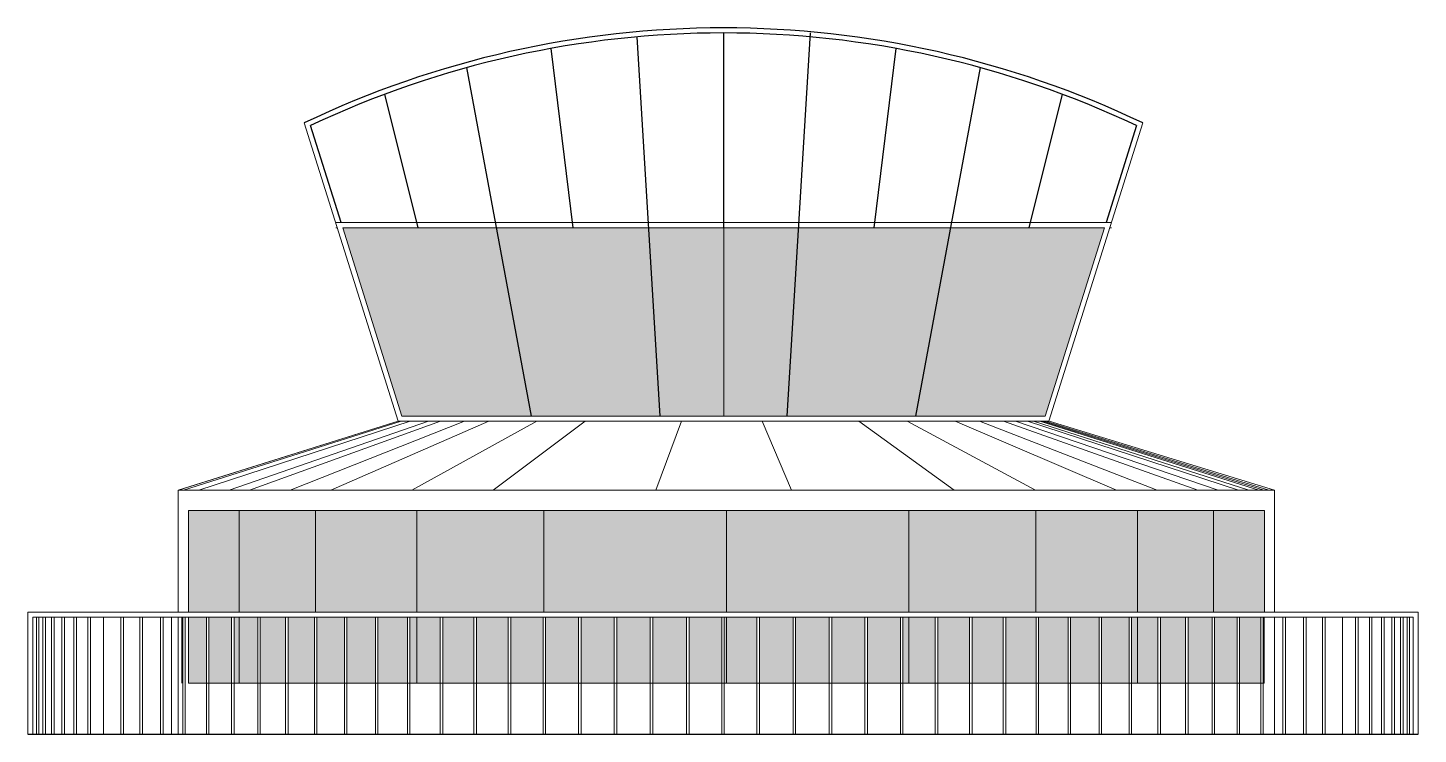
# Model space of a CAD drawing. Header units: metres. Extents: x 2330 to 2661, y 695 to 924.
# Drawn here: x 2528.51 to 2542.2, y 830.51 to 837.45 of the extents above; entities that cross this region are included whole.
import ezdxf

# ---------------------------------------------------------------- set-up
doc = ezdxf.new("R2010")
doc.units = ezdxf.units.M
doc.header["$LTSCALE"] = 20
doc.layers.add('Tree and Others', color=74, linetype='Continuous')

msp = doc.modelspace()

# ---------------------------------------------------------------- hatches: boundary and pattern name
at = {"layer": 'Tree and Others', "lineweight": 9}
h = msp.add_hatch(color=256, dxfattribs=at)
h.set_gradient(color1=(33, 181, 169), one_color=1, tint=1)
h.paths.add_polyline_path([(2533.127, 835.487), (2531.612, 835.487), (2532.196, 833.634), (2533.471, 833.634)])
h.paths.add_polyline_path([(2534.626, 835.487), (2533.127, 835.487), (2533.471, 833.634), (2534.739, 833.634)])
h.paths.add_polyline_path([(2535.364, 835.487), (2534.626, 835.487), (2534.739, 833.634), (2535.364, 833.634)])
h = msp.add_hatch(color=256, dxfattribs=at)
h.set_gradient(color1=(33, 181, 169), rotation=180, one_color=1, tint=1)
h.paths.add_polyline_path([(2537.6, 835.487), (2539.115, 835.487), (2538.531, 833.634), (2537.256, 833.634)])
h.paths.add_polyline_path([(2536.102, 835.487), (2537.6, 835.487), (2537.256, 833.634), (2535.988, 833.634)])
h.paths.add_polyline_path([(2535.364, 835.487), (2536.102, 835.487), (2535.988, 833.634), (2535.364, 833.634)])
at = {"layer": 'Tree and Others'}
h = msp.add_hatch(color=256, dxfattribs=at)
h.set_gradient(color1=(164, 161, 106), color2=(238, 237, 227), rotation=180, tint=1, name='CYLINDER')
h.paths.add_polyline_path([(2530.593, 832.706), (2530.093, 832.706), (2530.093, 831.706), (2530.593, 831.706)])
h.paths.add_polyline_path([(2531.343, 832.706), (2530.593, 832.706), (2530.593, 831.706), (2531.343, 831.706)])
h.paths.add_polyline_path([(2532.343, 832.706), (2531.343, 832.706), (2531.343, 831.706), (2532.343, 831.706)])
h.paths.add_polyline_path([(2533.593, 832.706), (2532.343, 832.706), (2532.343, 831.706), (2533.593, 831.706)])
h.paths.add_polyline_path([(2535.391, 832.706), (2533.593, 832.706), (2533.593, 831.706), (2535.391, 831.706)])
h.paths.add_polyline_path([(2537.188, 832.706), (2535.391, 832.706), (2535.391, 831.706), (2537.188, 831.706)])
h.paths.add_polyline_path([(2538.438, 832.706), (2537.188, 832.706), (2537.188, 831.706), (2538.438, 831.706)])
h.paths.add_polyline_path([(2539.438, 832.706), (2538.438, 832.706), (2538.438, 831.706), (2539.438, 831.706)])
h.paths.add_polyline_path([(2540.188, 832.706), (2539.438, 832.706), (2539.438, 831.706), (2540.188, 831.706)])
h.paths.add_polyline_path([(2540.688, 832.706), (2540.188, 832.706), (2540.188, 831.706), (2540.688, 831.706)])
h.paths.add_polyline_path([(2540.687, 831.656), (2540.677, 831.656), (2540.677, 831.006), (2540.687, 831.006)])
h.paths.add_polyline_path([(2540.652, 831.656), (2540.444, 831.656), (2540.444, 831.006), (2540.652, 831.006)])
h.paths.add_polyline_path([(2540.419, 831.656), (2540.197, 831.656), (2540.197, 831.006), (2540.419, 831.006)])
h.paths.add_polyline_path([(2540.172, 831.656), (2539.937, 831.656), (2539.937, 831.006), (2540.172, 831.006)])
h.paths.add_polyline_path([(2539.912, 831.656), (2539.665, 831.656), (2539.665, 831.006), (2539.912, 831.006)])
h.paths.add_polyline_path([(2539.64, 831.656), (2539.438, 831.656), (2539.438, 831.006), (2539.64, 831.006)])
h.paths.add_polyline_path([(2539.438, 831.656), (2539.38, 831.656), (2539.38, 831.006), (2539.438, 831.006)])
h.paths.add_polyline_path([(2539.355, 831.656), (2539.085, 831.656), (2539.085, 831.006), (2539.355, 831.006)])
h.paths.add_polyline_path([(2539.06, 831.656), (2538.78, 831.656), (2538.78, 831.006), (2539.06, 831.006)])
h.paths.add_polyline_path([(2538.755, 831.656), (2538.465, 831.656), (2538.465, 831.006), (2538.755, 831.006)])
h.paths.add_polyline_path([(2538.44, 831.656), (2538.141, 831.656), (2538.141, 831.006), (2538.44, 831.006)])
h.paths.add_polyline_path([(2538.116, 831.656), (2537.81, 831.656), (2537.81, 831.006), (2538.116, 831.006)])
h.paths.add_polyline_path([(2537.785, 831.656), (2537.472, 831.656), (2537.472, 831.006), (2537.785, 831.006)])
h.paths.add_polyline_path([(2537.447, 831.656), (2537.188, 831.656), (2537.188, 831.006), (2537.447, 831.006)])
h.paths.add_polyline_path([(2537.188, 831.656), (2537.129, 831.656), (2537.129, 831.006), (2537.188, 831.006)])
h.paths.add_polyline_path([(2537.104, 831.656), (2536.78, 831.656), (2536.78, 831.006), (2537.104, 831.006)])
h.paths.add_polyline_path([(2536.755, 831.656), (2536.428, 831.656), (2536.428, 831.006), (2536.755, 831.006)])
h.paths.add_polyline_path([(2536.403, 831.656), (2536.072, 831.656), (2536.072, 831.006), (2536.403, 831.006)])
h.paths.add_polyline_path([(2536.047, 831.656), (2535.715, 831.656), (2535.715, 831.006), (2536.047, 831.006)])
h.paths.add_polyline_path([(2535.69, 831.656), (2535.391, 831.656), (2535.391, 831.006), (2535.69, 831.006)])
h.paths.add_polyline_path([(2535.344, 831.656), (2535.024, 831.656), (2535.024, 831.006), (2535.344, 831.006)])
h.paths.add_polyline_path([(2534.999, 831.656), (2534.666, 831.656), (2534.666, 831.006), (2534.999, 831.006)])
h.paths.add_polyline_path([(2534.641, 831.656), (2534.311, 831.656), (2534.311, 831.006), (2534.641, 831.006)])
h.paths.add_polyline_path([(2535.391, 831.656), (2535.369, 831.656), (2535.369, 831.006), (2535.391, 831.006)])
h.paths.add_polyline_path([(2534.286, 831.656), (2533.959, 831.656), (2533.959, 831.006), (2534.286, 831.006)])
h.paths.add_polyline_path([(2533.934, 831.656), (2533.61, 831.656), (2533.61, 831.006), (2533.934, 831.006)])
h.paths.add_polyline_path([(2533.585, 831.656), (2533.267, 831.656), (2533.267, 831.006), (2533.585, 831.006)])
h.paths.add_polyline_path([(2533.242, 831.656), (2532.929, 831.656), (2532.929, 831.006), (2533.242, 831.006)])
h.paths.add_polyline_path([(2532.904, 831.656), (2532.598, 831.656), (2532.598, 831.006), (2532.904, 831.006)])
h.paths.add_polyline_path([(2532.573, 831.656), (2532.343, 831.656), (2532.343, 831.006), (2532.573, 831.006)])
h.paths.add_polyline_path([(2532.343, 831.656), (2532.274, 831.656), (2532.274, 831.006), (2532.343, 831.006)])
h.paths.add_polyline_path([(2532.249, 831.656), (2531.959, 831.656), (2531.959, 831.006), (2532.249, 831.006)])
h.paths.add_polyline_path([(2531.934, 831.656), (2531.654, 831.656), (2531.654, 831.006), (2531.934, 831.006)])
h.paths.add_polyline_path([(2531.629, 831.656), (2531.358, 831.656), (2531.358, 831.006), (2531.629, 831.006)])
h.paths.add_polyline_path([(2531.333, 831.656), (2531.074, 831.656), (2531.074, 831.006), (2531.333, 831.006)])
h.paths.add_polyline_path([(2531.049, 831.656), (2530.801, 831.656), (2530.801, 831.006), (2531.049, 831.006)])
h.paths.add_polyline_path([(2530.776, 831.656), (2530.593, 831.656), (2530.593, 831.006), (2530.776, 831.006)])
h.paths.add_polyline_path([(2530.593, 831.656), (2530.542, 831.656), (2530.542, 831.006), (2530.593, 831.006)])
h.paths.add_polyline_path([(2530.517, 831.656), (2530.295, 831.656), (2530.295, 831.006), (2530.517, 831.006)])
h.paths.add_polyline_path([(2530.27, 831.656), (2530.093, 831.656), (2530.093, 831.006), (2530.27, 831.006)])

# ---------------------------------------------------------------- linework, layer by layer
for p, q in [((2534.739, 833.634), (2534.511, 837.365)), ((2535.364, 835.487), (2535.364, 837.403)), ((2535.988, 833.634), (2536.219, 837.403)), ((2533.882, 835.487), (2533.666, 837.251)), ((2536.845, 835.487), (2537.062, 837.251)), ((2533.471, 833.634), (2532.836, 837.062)), ((2537.256, 833.634), (2537.892, 837.062)), ((2532.355, 835.487), (2532.028, 836.801)), ((2538.372, 835.487), (2538.699, 836.8)), ((2531.596, 835.537), (2531.295, 836.492)), ((2539.43, 836.492), (2539.129, 835.537)), ((2528.512, 830.506), (2542.202, 830.506)), ((2535.357, 830.506), (2542.202, 830.506))]:
    msp.add_line(p, q, dxfattribs=at)
at = {"layer": 'Tree and Others', "lineweight": 20}
for p, q in [((2532.159, 833.584), (2531.234, 836.518)), ((2538.566, 833.584), (2539.49, 836.518)), ((2529.993, 832.906), (2532.158, 833.584)), ((2529.994, 832.906), (2532.159, 833.584)), ((2540.788, 832.906), (2538.567, 833.584)), ((2529.993, 832.906), (2540.732, 832.906)), ((2529.993, 832.906), (2529.993, 831.706)), ((2529.994, 832.906), (2540.788, 832.906)), ((2529.994, 832.906), (2540.787, 832.906)), ((2540.787, 832.906), (2540.787, 831.706)), ((2540.788, 832.906), (2540.788, 831.706)), ((2530.093, 832.706), (2530.093, 831.706)), ((2530.093, 832.706), (2540.688, 832.706)), ((2540.688, 832.706), (2540.688, 831.706)), ((2528.512, 830.506), (2542.202, 830.506))]:
    msp.add_line(p, q, dxfattribs=at)
at = {"layer": 'Tree and Others', "lineweight": 9}
for p, q in [((2531.544, 835.537), (2539.181, 835.537)), ((2531.544, 835.487), (2531.559, 835.487)), ((2532.196, 833.634), (2531.612, 835.487)), ((2531.612, 835.487), (2539.113, 835.487)), ((2535.364, 835.487), (2535.364, 833.634)), ((2539.113, 835.487), (2538.529, 833.634)), ((2539.165, 835.487), (2539.181, 835.487)), ((2532.196, 833.634), (2538.529, 833.634)), ((2532.158, 833.584), (2538.567, 833.584)), ((2532.159, 833.584), (2538.566, 833.584)), ((2528.512, 830.506), (2528.512, 831.706)), ((2528.512, 831.706), (2542.202, 831.706)), ((2542.202, 830.506), (2542.202, 831.706)), ((2528.562, 830.506), (2528.562, 831.656)), ((2528.562, 831.656), (2542.152, 831.656)), ((2542.152, 830.506), (2542.152, 831.656))]:
    msp.add_line(p, q, dxfattribs=at)
at = {"layer": 'Tree and Others', "lineweight": 0}
for p, q in [((2530.044, 832.906), (2532.189, 833.584)), ((2530.194, 832.906), (2532.278, 833.584)), ((2530.494, 832.906), (2532.456, 833.584)), ((2530.694, 832.906), (2532.575, 833.584)), ((2531.094, 832.906), (2532.812, 833.584)), ((2531.494, 832.906), (2533.05, 833.584)), ((2532.294, 832.906), (2533.525, 833.584)), ((2533.094, 832.906), (2534, 833.584)), ((2534.694, 832.906), (2534.949, 833.584)), ((2536.033, 832.906), (2535.744, 833.584)), ((2537.633, 832.906), (2536.694, 833.584)), ((2538.433, 832.906), (2537.169, 833.584)), ((2539.233, 832.906), (2537.644, 833.584)), ((2539.633, 832.906), (2537.881, 833.584)), ((2540.033, 832.906), (2538.119, 833.584)), ((2540.233, 832.906), (2538.237, 833.584)), ((2540.433, 832.906), (2538.356, 833.584)), ((2540.533, 832.906), (2538.415, 833.584)), ((2540.633, 832.906), (2538.475, 833.584)), ((2540.683, 832.906), (2538.504, 833.584)), ((2540.733, 832.906), (2538.534, 833.584)), ((2528.596, 831.656), (2528.596, 830.506)), ((2528.621, 831.656), (2528.621, 830.506)), ((2528.661, 831.656), (2528.661, 830.506)), ((2528.686, 831.656), (2528.686, 830.506)), ((2528.745, 831.656), (2528.745, 830.506)), ((2528.77, 831.656), (2528.77, 830.506)), ((2528.847, 831.656), (2528.847, 830.506)), ((2528.872, 831.656), (2528.872, 830.506)), ((2528.966, 831.656), (2528.966, 830.506)), ((2528.991, 831.656), (2528.991, 830.506)), ((2529.103, 831.656), (2529.103, 830.506)), ((2529.103, 831.656), (2529.103, 830.506)), ((2529.128, 831.656), (2529.128, 830.506)), ((2529.258, 831.656), (2529.258, 830.506)), ((2529.429, 831.656), (2529.429, 830.506)), ((2529.454, 831.656), (2529.454, 830.506)), ((2529.616, 831.656), (2529.616, 830.506)), ((2529.641, 831.656), (2529.641, 830.506)), ((2529.819, 831.656), (2529.819, 830.506)), ((2529.844, 831.656), (2529.844, 830.506)), ((2529.927, 831.656), (2529.927, 830.506)), ((2529.993, 831.656), (2529.993, 830.506)), ((2530.027, 831.656), (2530.027, 831.006)), ((2530.037, 831.656), (2530.037, 830.506)), ((2530.062, 831.656), (2530.062, 830.506)), ((2530.093, 831.656), (2530.093, 831.006)), ((2530.27, 831.656), (2530.27, 830.506)), ((2530.295, 831.656), (2530.295, 830.506)), ((2530.517, 831.656), (2530.517, 830.506)), ((2530.542, 831.656), (2530.542, 830.506)), ((2530.776, 831.656), (2530.776, 830.506)), ((2530.801, 831.656), (2530.801, 830.506)), ((2531.049, 831.656), (2531.049, 830.506)), ((2531.074, 831.656), (2531.074, 830.506)), ((2531.333, 831.656), (2531.333, 830.506)), ((2531.358, 831.656), (2531.358, 830.506)), ((2531.629, 831.656), (2531.629, 830.506)), ((2531.654, 831.656), (2531.654, 830.506)), ((2531.934, 831.656), (2531.934, 830.506)), ((2531.959, 831.656), (2531.959, 830.506)), ((2532.249, 831.656), (2532.249, 830.506)), ((2532.274, 831.656), (2532.274, 830.506)), ((2532.573, 831.656), (2532.573, 830.506)), ((2532.598, 831.656), (2532.598, 830.506)), ((2532.904, 831.656), (2532.904, 830.506)), ((2532.929, 831.656), (2532.929, 830.506)), ((2533.242, 831.656), (2533.242, 830.506)), ((2533.267, 831.656), (2533.267, 830.506)), ((2533.585, 831.656), (2533.585, 830.506)), ((2533.61, 831.656), (2533.61, 830.506)), ((2533.934, 831.656), (2533.934, 830.506)), ((2533.959, 831.656), (2533.959, 830.506)), ((2534.286, 831.656), (2534.286, 830.506)), ((2534.311, 831.656), (2534.311, 830.506)), ((2534.641, 831.656), (2534.641, 830.506)), ((2534.666, 831.656), (2534.666, 830.506)), ((2534.999, 831.656), (2534.999, 830.506)), ((2535.024, 831.656), (2535.024, 830.506)), ((2535.344, 830.506), (2535.344, 831.656)), ((2535.369, 830.506), (2535.369, 831.656)), ((2535.69, 831.656), (2535.69, 830.506)), ((2535.715, 831.656), (2535.715, 830.506)), ((2536.047, 831.656), (2536.047, 830.506)), ((2536.072, 831.656), (2536.072, 830.506)), ((2536.403, 831.656), (2536.403, 830.506)), ((2536.428, 831.656), (2536.428, 830.506)), ((2536.755, 831.656), (2536.755, 830.506)), ((2536.78, 831.656), (2536.78, 830.506)), ((2537.104, 831.656), (2537.104, 830.506)), ((2537.129, 831.656), (2537.129, 830.506)), ((2537.447, 831.656), (2537.447, 830.506)), ((2537.472, 831.656), (2537.472, 830.506)), ((2537.785, 831.656), (2537.785, 830.506)), ((2537.81, 831.656), (2537.81, 830.506)), ((2538.116, 831.656), (2538.116, 830.506)), ((2538.141, 831.656), (2538.141, 830.506)), ((2538.44, 831.656), (2538.44, 830.506)), ((2538.465, 831.656), (2538.465, 830.506)), ((2538.755, 831.656), (2538.755, 830.506)), ((2538.78, 831.656), (2538.78, 830.506)), ((2539.06, 831.656), (2539.06, 830.506)), ((2539.085, 831.656), (2539.085, 830.506)), ((2539.355, 831.656), (2539.355, 830.506)), ((2539.38, 831.656), (2539.38, 830.506)), ((2539.64, 831.656), (2539.64, 830.506)), ((2539.665, 831.656), (2539.665, 830.506)), ((2539.912, 831.656), (2539.912, 830.506)), ((2539.937, 831.656), (2539.937, 830.506)), ((2540.172, 831.656), (2540.172, 830.506)), ((2540.197, 831.656), (2540.197, 830.506)), ((2540.419, 831.656), (2540.419, 830.506)), ((2540.444, 831.656), (2540.444, 830.506)), ((2540.652, 831.656), (2540.652, 830.506)), ((2540.677, 831.656), (2540.677, 830.506)), ((2540.687, 831.656), (2540.687, 831.006)), ((2540.787, 831.656), (2540.787, 830.506)), ((2540.87, 831.656), (2540.87, 830.506)), ((2540.895, 831.656), (2540.895, 830.506)), ((2541.073, 831.656), (2541.073, 830.506)), ((2541.098, 831.656), (2541.098, 830.506)), ((2541.26, 831.656), (2541.26, 830.506)), ((2541.285, 831.656), (2541.285, 830.506)), ((2541.456, 831.656), (2541.456, 830.506)), ((2541.585, 831.656), (2541.585, 830.506)), ((2541.61, 831.656), (2541.61, 830.506)), ((2541.61, 831.656), (2541.61, 830.506)), ((2541.722, 831.656), (2541.722, 830.506)), ((2541.747, 831.656), (2541.747, 830.506)), ((2541.842, 831.656), (2541.842, 830.506)), ((2541.867, 831.656), (2541.867, 830.506)), ((2541.944, 831.656), (2541.944, 830.506)), ((2541.969, 831.656), (2541.969, 830.506)), ((2542.028, 831.656), (2542.028, 830.506)), ((2542.053, 831.656), (2542.053, 830.506)), ((2542.093, 831.656), (2542.093, 830.506)), ((2542.118, 831.656), (2542.118, 830.506)), ((2530.093, 831.006), (2540.687, 831.006))]:
    msp.add_line(p, q, dxfattribs=at)
at = {"layer": 'Tree and Others', "lineweight": 5}
for p, q in [((2530.593, 832.706), (2530.593, 831.706)), ((2531.343, 832.706), (2531.343, 831.706)), ((2532.343, 832.706), (2532.343, 831.706)), ((2533.593, 832.706), (2533.593, 831.706)), ((2535.391, 832.706), (2535.391, 831.706)), ((2537.188, 832.706), (2537.188, 831.706)), ((2538.438, 832.706), (2538.438, 831.706)), ((2539.438, 832.706), (2539.438, 831.706)), ((2540.188, 832.706), (2540.188, 831.706)), ((2530.593, 831.656), (2530.593, 831.006)), ((2532.343, 831.656), (2532.343, 831.006)), ((2535.391, 831.656), (2535.391, 831.006)), ((2537.188, 831.656), (2537.188, 831.006)), ((2539.438, 831.656), (2539.438, 831.006))]:
    msp.add_line(p, q, dxfattribs=at)
at = {"layer": 'Tree and Others'}
for radius, start, end in [(9.579, 64.4736, 115.5264), (9.529, 64.7347, 115.2653)]:
    msp.add_arc((2535.362, 827.874), radius, start, end, dxfattribs=at)

doc.saveas('drawing.dxf')
